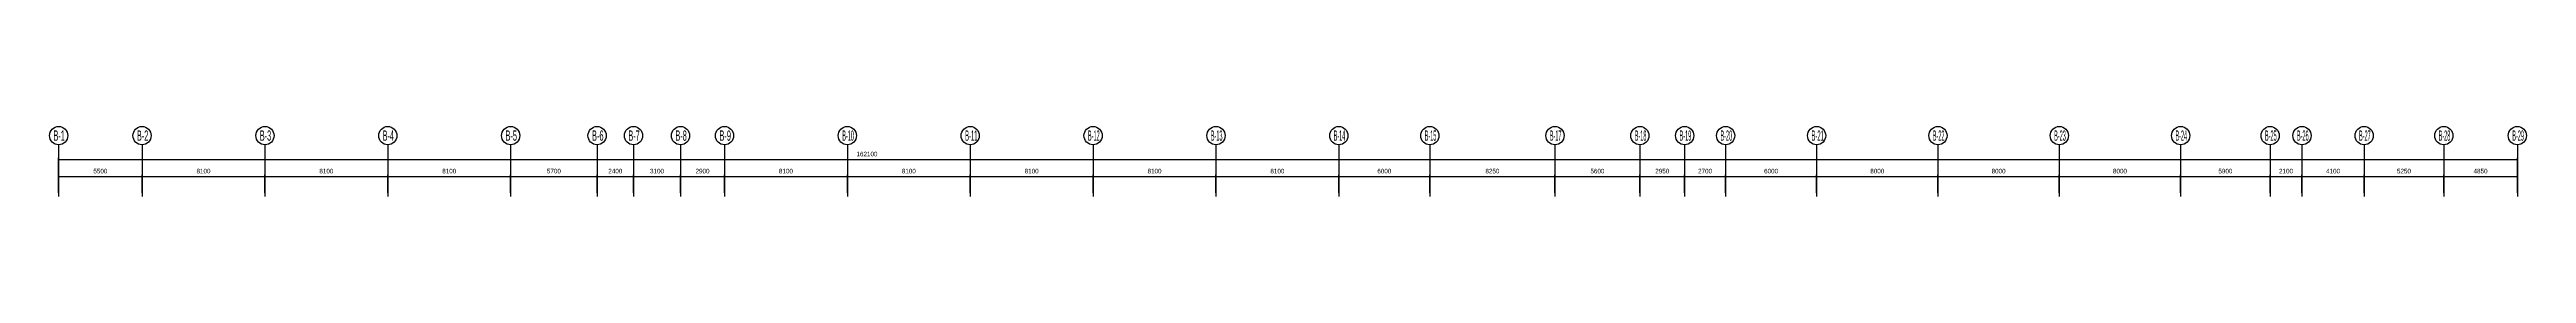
# Model space of a CAD drawing. Extents: x 25452 to 377797, y -68211 to 223293.
# Drawn here: x 49678 to 212978, y 218688 to 223293 of the extents above; entities that cross this region are included whole.
import ezdxf

# ---------------------------------------------------------------- set-up
doc = ezdxf.new("R2010")
doc.units = 0
doc.header["$LTSCALE"] = 100
doc.layers.add('Z-AXIS', color=3, linetype='Continuous')
doc.styles.add('汉字', font='汉字')
doc.dimstyles.get("Standard").update_dxf_attribs({"dimtxt": 300, "dimasz": 100, "dimexe": 100, "dimexo": 250, "dimgap": 100, "dimtad": 0, "dimtoh": 1, "dimdec": 0, "dimzin": 0, "dimdsep": 46, "dimcen": 0.09, "dimclre": 7, "dimclrt": 7, "dimadec": 3, "dimazin": 0, "dimtfac": 1, "dimtdec": 4, "dimtofl": 0, "dimtmove": 0, "dimatfit": 3, "dimfxl": 1, "dimtolj": 1, "dimtzin": 0, "dimarcsym": 0})

msp = doc.modelspace()

# ---------------------------------------------------------------- blocks, each defined once
blk = doc.blocks.new('*D14')
at = {"layer": 'Z-AXIS', "color": 7, "linetype": 'ByBlock', "lineweight": -2}
for p, q in [((50278, 218938), (50278, 220109)), ((55778, 218938), (55778, 220109))]:
    blk.add_line(p, q, dxfattribs=at)
at = {"layer": 'Z-AXIS', "color": 0, "linetype": 'ByBlock', "lineweight": -2}
blk.add_line((50278, 220009), (55778, 220009), dxfattribs=at)
for points in [[(50278, 220009), (50378, 220026), (50378, 219993)], [(55778, 220009), (55678, 219993), (55678, 220026)]]:
    blk.add_solid(points, dxfattribs=at)
at = {"layer": 'Z-AXIS', "color": 7, "linetype": 'Continuous', "lineweight": -2, "insert": (53028, 220359), "char_height": 300, "width": 780, "attachment_point": 5, "style": '汉字'}
blk.add_mtext('5500', dxfattribs=at)
blk = doc.blocks.new('*D61')
at = {"layer": 'Z-AXIS', "color": 7, "linetype": 'ByBlock', "lineweight": -2}
for p, q in [((55778, 218938), (55778, 220109)), ((63878, 218938), (63878, 220109))]:
    blk.add_line(p, q, dxfattribs=at)
at = {"layer": 'Z-AXIS', "color": 0, "linetype": 'ByBlock', "lineweight": -2}
blk.add_line((55778, 220009), (63878, 220009), dxfattribs=at)
for points in [[(55778, 220009), (55878, 220026), (55878, 219993)], [(63878, 220009), (63778, 219993), (63778, 220026)]]:
    blk.add_solid(points, dxfattribs=at)
at = {"layer": 'Z-AXIS', "color": 7, "linetype": 'Continuous', "lineweight": -2, "insert": (59828, 220359), "char_height": 300, "width": 775, "attachment_point": 5, "style": '汉字'}
blk.add_mtext('8100', dxfattribs=at)
blk = doc.blocks.new('*D111')
at = {"layer": 'Z-AXIS', "color": 7, "linetype": 'ByBlock', "lineweight": -2}
for p, q in [((63878, 218938), (63878, 220109)), ((71978, 218938), (71978, 220109))]:
    blk.add_line(p, q, dxfattribs=at)
at = {"layer": 'Z-AXIS', "color": 0, "linetype": 'ByBlock', "lineweight": -2}
blk.add_line((63878, 220009), (71978, 220009), dxfattribs=at)
for points in [[(63878, 220009), (63978, 220026), (63978, 219993)], [(71978, 220009), (71878, 219993), (71878, 220026)]]:
    blk.add_solid(points, dxfattribs=at)
at = {"layer": 'Z-AXIS', "color": 7, "linetype": 'Continuous', "lineweight": -2, "insert": (67928, 220359), "char_height": 300, "width": 775, "attachment_point": 5, "style": '汉字'}
blk.add_mtext('8100', dxfattribs=at)
blk = doc.blocks.new('*D148')
at = {"layer": 'Z-AXIS', "color": 7, "linetype": 'ByBlock', "lineweight": -2}
for p, q in [((80078, 218938), (80078, 220109)), ((85778, 218938), (85778, 220109))]:
    blk.add_line(p, q, dxfattribs=at)
at = {"layer": 'Z-AXIS', "color": 0, "linetype": 'ByBlock', "lineweight": -2}
blk.add_line((80078, 220009), (85778, 220009), dxfattribs=at)
for points in [[(80078, 220009), (80178, 220026), (80178, 219993)], [(85778, 220009), (85678, 219993), (85678, 220026)]]:
    blk.add_solid(points, dxfattribs=at)
at = {"layer": 'Z-AXIS', "color": 7, "linetype": 'Continuous', "lineweight": -2, "insert": (82928, 220359), "char_height": 300, "width": 780, "attachment_point": 5, "style": '汉字'}
blk.add_mtext('5700', dxfattribs=at)
blk = doc.blocks.new('*D200')
at = {"layer": 'Z-AXIS', "color": 7, "linetype": 'ByBlock', "lineweight": -2}
for p, q in [((88178, 218938), (88178, 220109)), ((91278, 218938), (91278, 220109))]:
    blk.add_line(p, q, dxfattribs=at)
at = {"layer": 'Z-AXIS', "color": 0, "linetype": 'ByBlock', "lineweight": -2}
blk.add_line((88178, 220009), (91278, 220009), dxfattribs=at)
for points in [[(88178, 220009), (88278, 220026), (88278, 219993)], [(91278, 220009), (91178, 219993), (91178, 220026)]]:
    blk.add_solid(points, dxfattribs=at)
at = {"layer": 'Z-AXIS', "color": 7, "linetype": 'Continuous', "lineweight": -2, "insert": (89728, 220359), "char_height": 300, "width": 775, "attachment_point": 5, "style": '汉字'}
blk.add_mtext('3100', dxfattribs=at)
blk = doc.blocks.new('*D47')
at = {"layer": 'Z-AXIS', "color": 7, "linetype": 'ByBlock', "lineweight": -2}
for p, q in [((94178, 218938), (94178, 220109)), ((102278, 218938), (102278, 220109))]:
    blk.add_line(p, q, dxfattribs=at)
at = {"layer": 'Z-AXIS', "color": 0, "linetype": 'ByBlock', "lineweight": -2}
blk.add_line((94178, 220009), (102278, 220009), dxfattribs=at)
for points in [[(94178, 220009), (94278, 220026), (94278, 219993)], [(102278, 220009), (102178, 219993), (102178, 220026)]]:
    blk.add_solid(points, dxfattribs=at)
at = {"layer": 'Z-AXIS', "color": 7, "linetype": 'Continuous', "lineweight": -2, "insert": (98228, 220359), "char_height": 300, "width": 775, "attachment_point": 5, "style": '汉字'}
blk.add_mtext('8100', dxfattribs=at)
blk = doc.blocks.new('*D92')
at = {"layer": 'Z-AXIS', "color": 7, "linetype": 'ByBlock', "lineweight": -2}
for p, q in [((102278, 218938), (102278, 220109)), ((110378, 218938), (110378, 220109))]:
    blk.add_line(p, q, dxfattribs=at)
at = {"layer": 'Z-AXIS', "color": 0, "linetype": 'ByBlock', "lineweight": -2}
blk.add_line((102278, 220009), (110378, 220009), dxfattribs=at)
for points in [[(102278, 220009), (102378, 220026), (102378, 219993)], [(110378, 220009), (110278, 219993), (110278, 220026)]]:
    blk.add_solid(points, dxfattribs=at)
at = {"layer": 'Z-AXIS', "color": 7, "linetype": 'Continuous', "lineweight": -2, "insert": (106328, 220359), "char_height": 300, "width": 775, "attachment_point": 5, "style": '汉字'}
blk.add_mtext('8100', dxfattribs=at)
blk = doc.blocks.new('*D146')
at = {"layer": 'Z-AXIS', "color": 7, "linetype": 'ByBlock', "lineweight": -2}
for p, q in [((110378, 218938), (110378, 220109)), ((118478, 218938), (118478, 220109))]:
    blk.add_line(p, q, dxfattribs=at)
at = {"layer": 'Z-AXIS', "color": 0, "linetype": 'ByBlock', "lineweight": -2}
blk.add_line((110378, 220009), (118478, 220009), dxfattribs=at)
for points in [[(110378, 220009), (110478, 220026), (110478, 219993)], [(118478, 220009), (118378, 219993), (118378, 220026)]]:
    blk.add_solid(points, dxfattribs=at)
at = {"layer": 'Z-AXIS', "color": 7, "linetype": 'Continuous', "lineweight": -2, "insert": (114428, 220359), "char_height": 300, "width": 775, "attachment_point": 5, "style": '汉字'}
blk.add_mtext('8100', dxfattribs=at)
blk = doc.blocks.new('*D1')
at = {"layer": 'Z-AXIS', "color": 7, "linetype": 'ByBlock', "lineweight": -2}
for p, q in [((118478, 218938), (118478, 220109)), ((126578, 218938), (126578, 220109))]:
    blk.add_line(p, q, dxfattribs=at)
at = {"layer": 'Z-AXIS', "color": 0, "linetype": 'ByBlock', "lineweight": -2}
blk.add_line((118478, 220009), (126578, 220009), dxfattribs=at)
for points in [[(118478, 220009), (118578, 220026), (118578, 219993)], [(126578, 220009), (126478, 219993), (126478, 220026)]]:
    blk.add_solid(points, dxfattribs=at)
at = {"layer": 'Z-AXIS', "color": 7, "linetype": 'Continuous', "lineweight": -2, "insert": (122528, 220359), "char_height": 300, "width": 775, "attachment_point": 5, "style": '汉字'}
blk.add_mtext('8100', dxfattribs=at)
blk = doc.blocks.new('_AXISO')
blk.add_circle((0, 0), 0.5)
blk = doc.blocks.new('*D53')
at = {"layer": 'Z-AXIS', "color": 7, "linetype": 'ByBlock', "lineweight": -2}
for p, q in [((71978, 218938), (71978, 220109)), ((80078, 218938), (80078, 220109))]:
    blk.add_line(p, q, dxfattribs=at)
at = {"layer": 'Z-AXIS', "color": 0, "linetype": 'ByBlock', "lineweight": -2}
blk.add_line((71978, 220009), (80078, 220009), dxfattribs=at)
for points in [[(71978, 220009), (72078, 220026), (72078, 219993)], [(80078, 220009), (79978, 219993), (79978, 220026)]]:
    blk.add_solid(points, dxfattribs=at)
at = {"layer": 'Z-AXIS', "color": 7, "linetype": 'Continuous', "lineweight": -2, "insert": (76028, 220359), "char_height": 300, "width": 775, "attachment_point": 5, "style": '汉字'}
blk.add_mtext('8100', dxfattribs=at)
blk = doc.blocks.new('*D100')
at = {"layer": 'Z-AXIS', "color": 7, "linetype": 'ByBlock', "lineweight": -2}
for p, q in [((50278, 219173), (50278, 221230)), ((212378, 219173), (212378, 221230))]:
    blk.add_line(p, q, dxfattribs=at)
at = {"layer": 'Z-AXIS', "color": 0, "linetype": 'ByBlock', "lineweight": -2}
blk.add_line((50278, 221130), (212378, 221130), dxfattribs=at)
for points in [[(50278, 221130), (50378, 221147), (50378, 221114)], [(212378, 221130), (212278, 221114), (212278, 221147)]]:
    blk.add_solid(points, dxfattribs=at)
at = {"layer": 'Z-AXIS', "color": 7, "linetype": 'Continuous', "lineweight": -2, "insert": (103570, 221480), "char_height": 300, "width": 1106.67, "attachment_point": 5, "style": '汉字'}
blk.add_mtext('162100', dxfattribs=at)
blk = doc.blocks.new('*D153')
at = {"layer": 'Z-AXIS', "color": 7, "linetype": 'ByBlock', "lineweight": -2}
for p, q in [((85778, 218938), (85778, 220109)), ((88178, 218938), (88178, 220109))]:
    blk.add_line(p, q, dxfattribs=at)
at = {"layer": 'Z-AXIS', "color": 0, "linetype": 'ByBlock', "lineweight": -2}
blk.add_line((85778, 220009), (88178, 220009), dxfattribs=at)
for points in [[(85778, 220009), (85878, 220026), (85878, 219993)], [(88178, 220009), (88078, 219993), (88078, 220026)]]:
    blk.add_solid(points, dxfattribs=at)
at = {"layer": 'Z-AXIS', "color": 7, "linetype": 'Continuous', "lineweight": -2, "insert": (86978, 220359), "char_height": 300, "width": 785, "attachment_point": 5, "style": '汉字'}
blk.add_mtext('2400', dxfattribs=at)
blk = doc.blocks.new('*D18')
at = {"layer": 'Z-AXIS', "color": 7, "linetype": 'ByBlock', "lineweight": -2}
for p, q in [((91278, 218938), (91278, 220109)), ((94178, 218938), (94178, 220109))]:
    blk.add_line(p, q, dxfattribs=at)
at = {"layer": 'Z-AXIS', "color": 0, "linetype": 'ByBlock', "lineweight": -2}
blk.add_line((91278, 220009), (94178, 220009), dxfattribs=at)
for points in [[(91278, 220009), (91378, 220026), (91378, 219993)], [(94178, 220009), (94078, 219993), (94078, 220026)]]:
    blk.add_solid(points, dxfattribs=at)
at = {"layer": 'Z-AXIS', "color": 7, "linetype": 'Continuous', "lineweight": -2, "insert": (92728, 220359), "char_height": 300, "width": 775, "attachment_point": 5, "style": '汉字'}
blk.add_mtext('2900', dxfattribs=at)
blk = doc.blocks.new('*D117')
at = {"layer": 'Z-AXIS', "color": 7, "linetype": 'ByBlock', "lineweight": -2}
for p, q in [((126578, 218938), (126578, 220109)), ((134678, 218938), (134678, 220109))]:
    blk.add_line(p, q, dxfattribs=at)
at = {"layer": 'Z-AXIS', "color": 0, "linetype": 'ByBlock', "lineweight": -2}
blk.add_line((126578, 220009), (134678, 220009), dxfattribs=at)
for points in [[(126578, 220009), (126678, 220026), (126678, 219993)], [(134678, 220009), (134578, 219993), (134578, 220026)]]:
    blk.add_solid(points, dxfattribs=at)
at = {"layer": 'Z-AXIS', "color": 7, "linetype": 'Continuous', "lineweight": -2, "insert": (130628, 220359), "char_height": 300, "width": 775, "attachment_point": 5, "style": '汉字'}
blk.add_mtext('8100', dxfattribs=at)
blk = doc.blocks.new('*D168')
at = {"layer": 'Z-AXIS', "color": 7, "linetype": 'ByBlock', "lineweight": -2}
for p, q in [((134678, 218938), (134678, 220109)), ((140678, 218938), (140678, 220109))]:
    blk.add_line(p, q, dxfattribs=at)
at = {"layer": 'Z-AXIS', "color": 0, "linetype": 'ByBlock', "lineweight": -2}
blk.add_line((134678, 220009), (140678, 220009), dxfattribs=at)
for points in [[(134678, 220009), (134778, 220026), (134778, 219993)], [(140678, 220009), (140578, 219993), (140578, 220026)]]:
    blk.add_solid(points, dxfattribs=at)
at = {"layer": 'Z-AXIS', "color": 7, "linetype": 'Continuous', "lineweight": -2, "insert": (137678, 220359), "char_height": 300, "width": 770, "attachment_point": 5, "style": '汉字'}
blk.add_mtext('6000', dxfattribs=at)
blk = doc.blocks.new('*D16')
at = {"layer": 'Z-AXIS', "color": 7, "linetype": 'ByBlock', "lineweight": -2}
for p, q in [((140678, 218938), (140678, 220109)), ((148928, 218938), (148928, 220109))]:
    blk.add_line(p, q, dxfattribs=at)
at = {"layer": 'Z-AXIS', "color": 0, "linetype": 'ByBlock', "lineweight": -2}
blk.add_line((140678, 220009), (148928, 220009), dxfattribs=at)
for points in [[(140678, 220009), (140778, 220026), (140778, 219993)], [(148928, 220009), (148828, 219993), (148828, 220026)]]:
    blk.add_solid(points, dxfattribs=at)
at = {"layer": 'Z-AXIS', "color": 7, "linetype": 'Continuous', "lineweight": -2, "insert": (144803, 220359), "char_height": 300, "width": 780, "attachment_point": 5, "style": '汉字'}
blk.add_mtext('8250', dxfattribs=at)
blk = doc.blocks.new('*D73')
at = {"layer": 'Z-AXIS', "color": 7, "linetype": 'ByBlock', "lineweight": -2}
for p, q in [((148928, 218938), (148928, 220109)), ((154528, 218938), (154528, 220109))]:
    blk.add_line(p, q, dxfattribs=at)
at = {"layer": 'Z-AXIS', "color": 0, "linetype": 'ByBlock', "lineweight": -2}
blk.add_line((148928, 220009), (154528, 220009), dxfattribs=at)
for points in [[(148928, 220009), (149028, 220026), (149028, 219993)], [(154528, 220009), (154428, 219993), (154428, 220026)]]:
    blk.add_solid(points, dxfattribs=at)
at = {"layer": 'Z-AXIS', "color": 7, "linetype": 'Continuous', "lineweight": -2, "insert": (151728, 220359), "char_height": 300, "width": 775, "attachment_point": 5, "style": '汉字'}
blk.add_mtext('5600', dxfattribs=at)
blk = doc.blocks.new('*D126')
at = {"layer": 'Z-AXIS', "color": 7, "linetype": 'ByBlock', "lineweight": -2}
for p, q in [((154528, 218938), (154528, 220109)), ((157478, 218938), (157478, 220109))]:
    blk.add_line(p, q, dxfattribs=at)
at = {"layer": 'Z-AXIS', "color": 0, "linetype": 'ByBlock', "lineweight": -2}
blk.add_line((154528, 220009), (157478, 220009), dxfattribs=at)
for points in [[(154528, 220009), (154628, 220026), (154628, 219993)], [(157478, 220009), (157378, 219993), (157378, 220026)]]:
    blk.add_solid(points, dxfattribs=at)
at = {"layer": 'Z-AXIS', "color": 7, "linetype": 'Continuous', "lineweight": -2, "insert": (156003, 220359), "char_height": 300, "width": 775, "attachment_point": 5, "style": '汉字'}
blk.add_mtext('2950', dxfattribs=at)
blk = doc.blocks.new('*D174')
at = {"layer": 'Z-AXIS', "color": 7, "linetype": 'ByBlock', "lineweight": -2}
for p, q in [((157478, 218938), (157478, 220109)), ((160178, 218938), (160178, 220109))]:
    blk.add_line(p, q, dxfattribs=at)
at = {"layer": 'Z-AXIS', "color": 0, "linetype": 'ByBlock', "lineweight": -2}
blk.add_line((157478, 220009), (160178, 220009), dxfattribs=at)
for points in [[(157478, 220009), (157578, 220026), (157578, 219993)], [(160178, 220009), (160078, 219993), (160078, 220026)]]:
    blk.add_solid(points, dxfattribs=at)
at = {"layer": 'Z-AXIS', "color": 7, "linetype": 'Continuous', "lineweight": -2, "insert": (158828, 220359), "char_height": 300, "width": 780, "attachment_point": 5, "style": '汉字'}
blk.add_mtext('2700', dxfattribs=at)
blk = doc.blocks.new('*D23')
at = {"layer": 'Z-AXIS', "color": 7, "linetype": 'ByBlock', "lineweight": -2}
for p, q in [((160178, 218938), (160178, 220109)), ((166178, 218938), (166178, 220109))]:
    blk.add_line(p, q, dxfattribs=at)
at = {"layer": 'Z-AXIS', "color": 0, "linetype": 'ByBlock', "lineweight": -2}
blk.add_line((160178, 220009), (166178, 220009), dxfattribs=at)
for points in [[(160178, 220009), (160278, 220026), (160278, 219993)], [(166178, 220009), (166078, 219993), (166078, 220026)]]:
    blk.add_solid(points, dxfattribs=at)
at = {"layer": 'Z-AXIS', "color": 7, "linetype": 'Continuous', "lineweight": -2, "insert": (163178, 220359), "char_height": 300, "width": 770, "attachment_point": 5, "style": '汉字'}
blk.add_mtext('6000', dxfattribs=at)
blk = doc.blocks.new('*D57')
at = {"layer": 'Z-AXIS', "color": 7, "linetype": 'ByBlock', "lineweight": -2}
for p, q in [((166178, 218938), (166178, 220109)), ((174178, 218938), (174178, 220109))]:
    blk.add_line(p, q, dxfattribs=at)
at = {"layer": 'Z-AXIS', "color": 0, "linetype": 'ByBlock', "lineweight": -2}
blk.add_line((166178, 220009), (174178, 220009), dxfattribs=at)
for points in [[(166178, 220009), (166278, 220026), (166278, 219993)], [(174178, 220009), (174078, 219993), (174078, 220026)]]:
    blk.add_solid(points, dxfattribs=at)
at = {"layer": 'Z-AXIS', "color": 7, "linetype": 'Continuous', "lineweight": -2, "insert": (170178, 220359), "char_height": 300, "width": 780, "attachment_point": 5, "style": '汉字'}
blk.add_mtext('8000', dxfattribs=at)
blk = doc.blocks.new('*D106')
at = {"layer": 'Z-AXIS', "color": 7, "linetype": 'ByBlock', "lineweight": -2}
for p, q in [((174178, 218938), (174178, 220109)), ((182178, 218938), (182178, 220109))]:
    blk.add_line(p, q, dxfattribs=at)
at = {"layer": 'Z-AXIS', "color": 0, "linetype": 'ByBlock', "lineweight": -2}
blk.add_line((174178, 220009), (182178, 220009), dxfattribs=at)
for points in [[(174178, 220009), (174278, 220026), (174278, 219993)], [(182178, 220009), (182078, 219993), (182078, 220026)]]:
    blk.add_solid(points, dxfattribs=at)
at = {"layer": 'Z-AXIS', "color": 7, "linetype": 'Continuous', "lineweight": -2, "insert": (178178, 220359), "char_height": 300, "width": 780, "attachment_point": 5, "style": '汉字'}
blk.add_mtext('8000', dxfattribs=at)
blk = doc.blocks.new('*D157')
at = {"layer": 'Z-AXIS', "color": 7, "linetype": 'ByBlock', "lineweight": -2}
for p, q in [((182178, 218938), (182178, 220109)), ((190178, 218938), (190178, 220109))]:
    blk.add_line(p, q, dxfattribs=at)
at = {"layer": 'Z-AXIS', "color": 0, "linetype": 'ByBlock', "lineweight": -2}
blk.add_line((182178, 220009), (190178, 220009), dxfattribs=at)
for points in [[(182178, 220009), (182278, 220026), (182278, 219993)], [(190178, 220009), (190078, 219993), (190078, 220026)]]:
    blk.add_solid(points, dxfattribs=at)
at = {"layer": 'Z-AXIS', "color": 7, "linetype": 'Continuous', "lineweight": -2, "insert": (186178, 220359), "char_height": 300, "width": 780, "attachment_point": 5, "style": '汉字'}
blk.add_mtext('8000', dxfattribs=at)
blk = doc.blocks.new('*D3')
at = {"layer": 'Z-AXIS', "color": 7, "linetype": 'ByBlock', "lineweight": -2}
for p, q in [((190178, 218938), (190178, 220109)), ((196078, 218938), (196078, 220109))]:
    blk.add_line(p, q, dxfattribs=at)
at = {"layer": 'Z-AXIS', "color": 0, "linetype": 'ByBlock', "lineweight": -2}
blk.add_line((190178, 220009), (196078, 220009), dxfattribs=at)
for points in [[(190178, 220009), (190278, 220026), (190278, 219993)], [(196078, 220009), (195978, 219993), (195978, 220026)]]:
    blk.add_solid(points, dxfattribs=at)
at = {"layer": 'Z-AXIS', "color": 7, "linetype": 'Continuous', "lineweight": -2, "insert": (193128, 220359), "char_height": 300, "width": 775, "attachment_point": 5, "style": '汉字'}
blk.add_mtext('5900', dxfattribs=at)
blk = doc.blocks.new('*D56')
at = {"layer": 'Z-AXIS', "color": 7, "linetype": 'ByBlock', "lineweight": -2}
for p, q in [((196078, 218938), (196078, 220109)), ((198178, 218938), (198178, 220109))]:
    blk.add_line(p, q, dxfattribs=at)
at = {"layer": 'Z-AXIS', "color": 0, "linetype": 'ByBlock', "lineweight": -2}
blk.add_line((196078, 220009), (198178, 220009), dxfattribs=at)
for points in [[(196078, 220009), (196178, 220026), (196178, 219993)], [(198178, 220009), (198078, 219993), (198078, 220026)]]:
    blk.add_solid(points, dxfattribs=at)
at = {"layer": 'Z-AXIS', "color": 7, "linetype": 'Continuous', "lineweight": -2, "insert": (197128, 220359), "char_height": 300, "width": 775, "attachment_point": 5, "style": '汉字'}
blk.add_mtext('2100', dxfattribs=at)
blk = doc.blocks.new('*D112')
at = {"layer": 'Z-AXIS', "color": 7, "linetype": 'ByBlock', "lineweight": -2}
for p, q in [((198178, 218938), (198178, 220109)), ((202278, 218938), (202278, 220109))]:
    blk.add_line(p, q, dxfattribs=at)
at = {"layer": 'Z-AXIS', "color": 0, "linetype": 'ByBlock', "lineweight": -2}
blk.add_line((198178, 220009), (202278, 220009), dxfattribs=at)
for points in [[(198178, 220009), (198278, 220026), (198278, 219993)], [(202278, 220009), (202178, 219993), (202178, 220026)]]:
    blk.add_solid(points, dxfattribs=at)
at = {"layer": 'Z-AXIS', "color": 7, "linetype": 'Continuous', "lineweight": -2, "insert": (200228, 220359), "char_height": 300, "width": 785, "attachment_point": 5, "style": '汉字'}
blk.add_mtext('4100', dxfattribs=at)
blk = doc.blocks.new('*D164')
at = {"layer": 'Z-AXIS', "color": 7, "linetype": 'ByBlock', "lineweight": -2}
for p, q in [((202278, 218938), (202278, 220109)), ((207528, 218938), (207528, 220109))]:
    blk.add_line(p, q, dxfattribs=at)
at = {"layer": 'Z-AXIS', "color": 0, "linetype": 'ByBlock', "lineweight": -2}
blk.add_line((202278, 220009), (207528, 220009), dxfattribs=at)
for points in [[(202278, 220009), (202378, 220026), (202378, 219993)], [(207528, 220009), (207428, 219993), (207428, 220026)]]:
    blk.add_solid(points, dxfattribs=at)
at = {"layer": 'Z-AXIS', "color": 7, "linetype": 'Continuous', "lineweight": -2, "insert": (204903, 220359), "char_height": 300, "width": 780, "attachment_point": 5, "style": '汉字'}
blk.add_mtext('5250', dxfattribs=at)
blk = doc.blocks.new('*D10')
at = {"layer": 'Z-AXIS', "color": 7, "linetype": 'ByBlock', "lineweight": -2}
for p, q in [((207528, 218938), (207528, 220109)), ((212378, 218938), (212378, 220109))]:
    blk.add_line(p, q, dxfattribs=at)
at = {"layer": 'Z-AXIS', "color": 0, "linetype": 'ByBlock', "lineweight": -2}
blk.add_line((207528, 220009), (212378, 220009), dxfattribs=at)
for points in [[(207528, 220009), (207628, 220026), (207628, 219993)], [(212378, 220009), (212278, 219993), (212278, 220026)]]:
    blk.add_solid(points, dxfattribs=at)
at = {"layer": 'Z-AXIS', "color": 7, "linetype": 'Continuous', "lineweight": -2, "insert": (209953, 220359), "char_height": 300, "width": 790, "attachment_point": 5, "style": '汉字'}
blk.add_mtext('4850', dxfattribs=at)

# ---------------------------------------------------------------- dimensions: what is measured, and where the dimension line sits
at = {"layer": 'Z-AXIS'}
for base, p1, p2, picture, middle in [((212377.6, 221130.3), (50277.6, 218923.1), (212377.6, 218923.1), '*D100', (103570.2, 221480.3)), ((55777.6, 220009.4), (50277.6, 218687.9), (55777.6, 218687.9), '*D14', (53027.6, 220359.4)), ((63877.6, 220009.4), (55777.6, 218687.9), (63877.6, 218687.9), '*D61', (59827.6, 220359.4)), ((71977.6, 220009.4), (63877.6, 218687.9), (71977.6, 218687.9), '*D111', (67927.6, 220359.4)), ((80077.6, 220009.4), (71977.6, 218687.9), (80077.6, 218687.9), '*D53', (76027.6, 220359.4)), ((85777.6, 220009.4), (80077.6, 218687.9), (85777.6, 218687.9), '*D148', (82927.6, 220359.4)), ((88177.6, 220009.4), (85777.6, 218687.9), (88177.6, 218687.9), '*D153', (86977.6, 220359.4)), ((91277.6, 220009.4), (88177.6, 218687.9), (91277.6, 218687.9), '*D200', (89727.6, 220359.4)), ((94177.6, 220009.4), (91277.6, 218687.9), (94177.6, 218687.9), '*D18', (92727.6, 220359.4)), ((102277.6, 220009.4), (94177.6, 218687.9), (102277.6, 218687.9), '*D47', (98227.6, 220359.4)), ((110377.6, 220009.4), (102277.6, 218687.9), (110377.6, 218687.9), '*D92', (106327.6, 220359.4)), ((118477.6, 220009.4), (110377.6, 218687.9), (118477.6, 218687.9), '*D146', (114427.6, 220359.4)), ((126577.6, 220009.4), (118477.6, 218687.9), (126577.6, 218687.9), '*D1', (122527.6, 220359.4)), ((134677.6, 220009.4), (126577.6, 218687.9), (134677.6, 218687.9), '*D117', (130627.6, 220359.4)), ((140677.6, 220009.4), (134677.6, 218687.9), (140677.6, 218687.9), '*D168', (137677.6, 220359.4)), ((148927.6, 220009.4), (140677.6, 218687.9), (148927.6, 218687.9), '*D16', (144802.6, 220359.4)), ((154527.6, 220009.4), (148927.6, 218687.9), (154527.6, 218687.9), '*D73', (151727.6, 220359.4)), ((157477.6, 220009.4), (154527.6, 218687.9), (157477.6, 218687.9), '*D126', (156002.6, 220359.4)), ((160177.6, 220009.4), (157477.6, 218687.9), (160177.6, 218687.9), '*D174', (158827.6, 220359.4)), ((166177.6, 220009.4), (160177.6, 218687.9), (166177.6, 218687.9), '*D23', (163177.6, 220359.4)), ((174177.6, 220009.4), (166177.6, 218687.9), (174177.6, 218687.9), '*D57', (170177.6, 220359.4)), ((182177.6, 220009.4), (174177.6, 218687.9), (182177.6, 218687.9), '*D106', (178177.6, 220359.4)), ((190177.6, 220009.4), (182177.6, 218687.9), (190177.6, 218687.9), '*D157', (186177.6, 220359.4)), ((196077.6, 220009.4), (190177.6, 218687.9), (196077.6, 218687.9), '*D3', (193127.6, 220359.4)), ((198177.6, 220009.4), (196077.6, 218687.9), (198177.6, 218687.9), '*D56', (197127.6, 220359.4)), ((202277.6, 220009.4), (198177.6, 218687.9), (202277.6, 218687.9), '*D112', (200227.6, 220359.4)), ((207527.6, 220009.4), (202277.6, 218687.9), (207527.6, 218687.9), '*D164', (204902.6, 220359.4)), ((212377.6, 220009.4), (207527.6, 218687.9), (212377.6, 218687.9), '*D10', (209952.6, 220359.4))]:
    dim = msp.add_linear_dim(base=base, p1=p1, p2=p2, dimstyle='Standard', dxfattribs=at)
    dim.commit()
    dim.dimension.update_dxf_attribs({"geometry": picture, "text_midpoint": middle})

# ---------------------------------------------------------------- linework, layer by layer
at = {"layer": 'Z-AXIS'}
for p, q in [((50277.6, 222093.4), (50277.6, 218687.9)), ((55777.6, 222093.4), (55777.6, 218687.9)), ((63877.6, 222093.4), (63877.6, 218687.9)), ((71977.6, 222093.4), (71977.6, 218687.9)), ((80077.6, 222093.4), (80077.6, 218687.9)), ((85777.6, 222093.4), (85777.6, 218687.9)), ((88177.6, 222093.4), (88177.6, 218687.9)), ((91277.6, 222093.4), (91277.6, 218687.9)), ((94177.6, 222093.4), (94177.6, 218687.9)), ((102277.6, 222093.4), (102277.6, 218687.9)), ((102277.6, 222093.4), (102277.6, 218687.9)), ((110377.6, 222093.4), (110377.6, 218687.9)), ((110377.6, 222093.4), (110377.6, 218687.9)), ((110377.6, 222093.4), (110377.6, 218687.9)), ((118477.6, 222093.4), (118477.6, 218687.9)), ((118477.6, 222093.4), (118477.6, 218687.9)), ((118477.6, 222093.4), (118477.6, 218687.9)), ((126577.6, 222093.4), (126577.6, 218687.9)), ((126577.6, 222093.4), (126577.6, 218687.9)), ((126577.6, 222093.4), (126577.6, 218687.9)), ((134677.6, 222093.4), (134677.6, 218687.9)), ((134677.6, 222093.4), (134677.6, 218687.9)), ((134677.6, 222093.4), (134677.6, 218687.9)), ((140677.6, 222093.4), (140677.6, 218687.9)), ((140677.6, 222093.4), (140677.6, 218687.9)), ((140677.6, 222093.4), (140677.6, 218687.9)), ((148927.6, 222093.4), (148927.6, 218687.9)), ((148927.6, 222093.4), (148927.6, 218687.9)), ((148927.6, 222093.4), (148927.6, 218687.9)), ((154527.6, 222093.4), (154527.6, 218687.9)), ((154527.6, 222093.4), (154527.6, 218687.9)), ((154527.6, 222093.4), (154527.6, 218687.9)), ((157477.6, 222093.4), (157477.6, 218687.9)), ((157477.6, 222093.4), (157477.6, 218687.9)), ((157477.6, 222093.4), (157477.6, 218687.9)), ((160177.6, 222093.4), (160177.6, 218687.9)), ((160177.6, 222093.4), (160177.6, 218687.9)), ((160177.6, 222093.4), (160177.6, 218687.9)), ((166177.6, 222093.4), (166177.6, 218687.9)), ((166177.6, 222093.4), (166177.6, 218687.9)), ((166177.6, 222093.4), (166177.6, 218687.9)), ((174177.6, 222093.4), (174177.6, 218687.9)), ((174177.6, 222093.4), (174177.6, 218687.9)), ((174177.6, 222093.4), (174177.6, 218687.9)), ((182177.6, 222093.4), (182177.6, 218687.9)), ((182177.6, 222093.4), (182177.6, 218687.9)), ((182177.6, 222093.4), (182177.6, 218687.9)), ((190177.6, 222093.4), (190177.6, 218687.9)), ((190177.6, 222093.4), (190177.6, 218687.9)), ((190177.6, 222093.4), (190177.6, 218687.9)), ((196077.6, 222093.4), (196077.6, 218687.9)), ((196077.6, 222093.4), (196077.6, 218687.9)), ((196077.6, 222093.4), (196077.6, 218687.9)), ((198177.6, 222093.4), (198177.6, 218687.9)), ((198177.6, 222093.4), (198177.6, 218687.9)), ((198177.6, 222093.4), (198177.6, 218687.9)), ((202277.6, 222093.4), (202277.6, 218687.9)), ((202277.6, 222093.4), (202277.6, 218687.9)), ((202277.6, 222093.4), (202277.6, 218687.9)), ((207527.6, 222093.4), (207527.6, 218687.9)), ((207527.6, 222093.4), (207527.6, 218687.9)), ((207527.6, 222093.4), (207527.6, 218687.9)), ((212377.6, 222093.4), (212377.6, 218687.9)), ((212377.6, 222093.4), (212377.6, 218687.9)), ((212377.6, 222093.4), (212377.6, 218687.9))]:
    msp.add_line(p, q, dxfattribs=at)

# ---------------------------------------------------------------- block references
ref = msp.add_blockref('_AXISO', (50277.6, 222693.4), dxfattribs=dict(at, xscale=1199.999999999997, yscale=1200, rotation=359.9996457873846))
ref.add_attrib('A', 'B-1', (49938.2, 222354), dxfattribs={"height": 678.82, "style": '汉字', "width": 0.464286})
ref = msp.add_blockref('_AXISO', (55777.6, 222693.4), dxfattribs=dict(at, xscale=1199.999999999997, yscale=1200, rotation=359.9996457873846))
ref.add_attrib('A', 'B-2', (55438.2, 222354), dxfattribs={"height": 678.82, "style": '汉字', "width": 0.42623})
ref = msp.add_blockref('_AXISO', (63877.6, 222693.4), dxfattribs=dict(at, xscale=1199.999999999997, yscale=1200, rotation=359.9996457873846))
ref.add_attrib('A', 'B-3', (63538.2, 222354), dxfattribs={"height": 678.82, "style": '汉字', "width": 0.42623})
ref = msp.add_blockref('_AXISO', (71977.6, 222693.4), dxfattribs=dict(at, xscale=1199.999999999997, yscale=1200, rotation=359.9996457873846))
ref.add_attrib('A', 'B-4', (71638.2, 222354), dxfattribs={"height": 678.82, "style": '汉字', "width": 0.419355})
ref = msp.add_blockref('_AXISO', (80077.6, 222693.4), dxfattribs=dict(at, xscale=1199.999999999997, yscale=1200, rotation=359.9996457873846))
ref.add_attrib('A', 'B-5', (79738.2, 222354), dxfattribs={"height": 678.82, "style": '汉字', "width": 0.42623})
ref = msp.add_blockref('_AXISO', (85777.6, 222693.4), dxfattribs=dict(at, xscale=1199.999999999997, yscale=1200, rotation=359.9996457873846))
ref.add_attrib('A', 'B-6', (85438.2, 222354), dxfattribs={"height": 678.82, "style": '汉字', "width": 0.433333})
ref = msp.add_blockref('_AXISO', (88177.6, 222693.4), dxfattribs=dict(at, xscale=1199.999999999997, yscale=1200, rotation=359.9996457873846))
ref.add_attrib('A', 'B-7', (87838.2, 222354), dxfattribs={"height": 678.82, "style": '汉字', "width": 0.42623})
ref = msp.add_blockref('_AXISO', (91277.6, 222693.4), dxfattribs=dict(at, xscale=1199.999999999997, yscale=1200, rotation=359.9996457873846))
ref.add_attrib('A', 'B-8', (90938.2, 222354), dxfattribs={"height": 678.82, "style": '汉字', "width": 0.42623})
ref = msp.add_blockref('_AXISO', (94177.6, 222693.4), dxfattribs=dict(at, xscale=1199.999999999997, yscale=1200, rotation=359.9996457873846))
ref.add_attrib('A', 'B-9', (93838.2, 222354), dxfattribs={"height": 678.82, "style": '汉字', "width": 0.433333})
ref = msp.add_blockref('_AXISO', (102277.6, 222693.4), dxfattribs=dict(at, xscale=1199.999999999997, yscale=1200, rotation=359.9996457873846))
ref.add_attrib('A', 'B-10', (101938.2, 222354), dxfattribs={"height": 678.82, "style": '汉字', "width": 0.320988})
ref = msp.add_blockref('_AXISO', (110377.6, 222693.4), dxfattribs=dict(at, xscale=1199.999999999997, yscale=1200, rotation=359.9996457873846))
ref.add_attrib('A', 'B-11', (110038.2, 222354), dxfattribs={"height": 678.82, "style": '汉字', "width": 0.342105})
ref = msp.add_blockref('_AXISO', (118477.6, 222693.4), dxfattribs=dict(at, xscale=1199.999999999997, yscale=1200, rotation=359.9996457873846))
ref.add_attrib('A', 'B-12', (118138.2, 222354), dxfattribs={"height": 678.82, "style": '汉字', "width": 0.320988})
ref = msp.add_blockref('_AXISO', (126577.6, 222693.4), dxfattribs=dict(at, xscale=1199.999999999997, yscale=1200, rotation=359.9996457873846))
ref.add_attrib('A', 'B-13', (126238.2, 222354), dxfattribs={"height": 678.82, "style": '汉字', "width": 0.320988})
ref = msp.add_blockref('_AXISO', (134677.6, 222693.4), dxfattribs=dict(at, xscale=1199.999999999997, yscale=1200, rotation=359.9996457873846))
ref.add_attrib('A', 'B-14', (134338.2, 222354), dxfattribs={"height": 678.82, "style": '汉字', "width": 0.317073})
ref = msp.add_blockref('_AXISO', (140677.6, 222693.4), dxfattribs=dict(at, xscale=1199.999999999997, yscale=1200, rotation=359.9996457873846))
ref.add_attrib('A', 'B-15', (140338.2, 222354), dxfattribs={"height": 678.82, "style": '汉字', "width": 0.320988})
ref = msp.add_blockref('_AXISO', (148927.6, 222693.4), dxfattribs=dict(at, xscale=1199.999999999997, yscale=1200, rotation=359.9996457873846))
ref.add_attrib('A', 'B-17', (148588.2, 222354), dxfattribs={"height": 678.82, "style": '汉字', "width": 0.320988})
ref = msp.add_blockref('_AXISO', (154527.6, 222693.4), dxfattribs=dict(at, xscale=1199.999999999997, yscale=1200, rotation=359.9996457873846))
ref.add_attrib('A', 'B-18', (154188.2, 222354), dxfattribs={"height": 678.82, "style": '汉字', "width": 0.320988})
ref = msp.add_blockref('_AXISO', (157477.6, 222693.4), dxfattribs=dict(at, xscale=1199.999999999997, yscale=1200, rotation=359.9996457873846))
ref.add_attrib('A', 'B-19', (157138.2, 222354), dxfattribs={"height": 678.82, "style": '汉字', "width": 0.325})
ref = msp.add_blockref('_AXISO', (160177.6, 222693.4), dxfattribs=dict(at, xscale=1199.999999999997, yscale=1200, rotation=359.9996457873846))
ref.add_attrib('A', 'B-20', (159838.2, 222354), dxfattribs={"height": 678.82, "style": '汉字', "width": 0.320988})
ref = msp.add_blockref('_AXISO', (166177.6, 222693.4), dxfattribs=dict(at, xscale=1199.999999999997, yscale=1200, rotation=359.9996457873846))
ref.add_attrib('A', 'B-21', (165838.2, 222354), dxfattribs={"height": 678.82, "style": '汉字', "width": 0.342105})
ref = msp.add_blockref('_AXISO', (174177.6, 222693.4), dxfattribs=dict(at, xscale=1199.999999999997, yscale=1200, rotation=359.9996457873846))
ref.add_attrib('A', 'B-22', (173838.2, 222354), dxfattribs={"height": 678.82, "style": '汉字', "width": 0.320988})
ref = msp.add_blockref('_AXISO', (182177.6, 222693.4), dxfattribs=dict(at, xscale=1199.999999999997, yscale=1200, rotation=359.9996457873846))
ref.add_attrib('A', 'B-23', (181838.2, 222354), dxfattribs={"height": 678.82, "style": '汉字', "width": 0.320988})
ref = msp.add_blockref('_AXISO', (190177.6, 222693.4), dxfattribs=dict(at, xscale=1199.999999999997, yscale=1200, rotation=359.9996457873846))
ref.add_attrib('A', 'B-24', (189838.2, 222354), dxfattribs={"height": 678.82, "style": '汉字', "width": 0.317073})
ref = msp.add_blockref('_AXISO', (196077.6, 222693.4), dxfattribs=dict(at, xscale=1199.999999999997, yscale=1200, rotation=359.9996457873846))
ref.add_attrib('A', 'B-25', (195738.2, 222354), dxfattribs={"height": 678.82, "style": '汉字', "width": 0.320988})
ref = msp.add_blockref('_AXISO', (198177.6, 222693.4), dxfattribs=dict(at, xscale=1199.999999999997, yscale=1200, rotation=359.9996457873846))
ref.add_attrib('A', 'B-26', (197838.2, 222354), dxfattribs={"height": 678.82, "style": '汉字', "width": 0.325})
ref = msp.add_blockref('_AXISO', (202277.6, 222693.4), dxfattribs=dict(at, xscale=1199.999999999997, yscale=1200, rotation=359.9996457873846))
ref.add_attrib('A', 'B-27', (201938.2, 222354), dxfattribs={"height": 678.82, "style": '汉字', "width": 0.320988})
ref = msp.add_blockref('_AXISO', (207527.6, 222693.4), dxfattribs=dict(at, xscale=1199.999999999997, yscale=1200, rotation=359.9996457873846))
ref.add_attrib('A', 'B-28', (207188.2, 222354), dxfattribs={"height": 678.82, "style": '汉字', "width": 0.320988})
ref = msp.add_blockref('_AXISO', (212377.6, 222693.4), dxfattribs=dict(at, xscale=1199.999999999997, yscale=1200, rotation=359.9996457873846))
ref.add_attrib('A', 'B-29', (212038.2, 222354), dxfattribs={"height": 678.82, "style": '汉字', "width": 0.325})

msp.set_redraw_order([(e.dxf.handle, doc.entitydb.next_handle()) for e in msp.query("TEXT MTEXT ATTDEF DIMENSION ARC_DIMENSION")])  # texts and dimensions are drawn at this point

doc.saveas('drawing.dxf')
